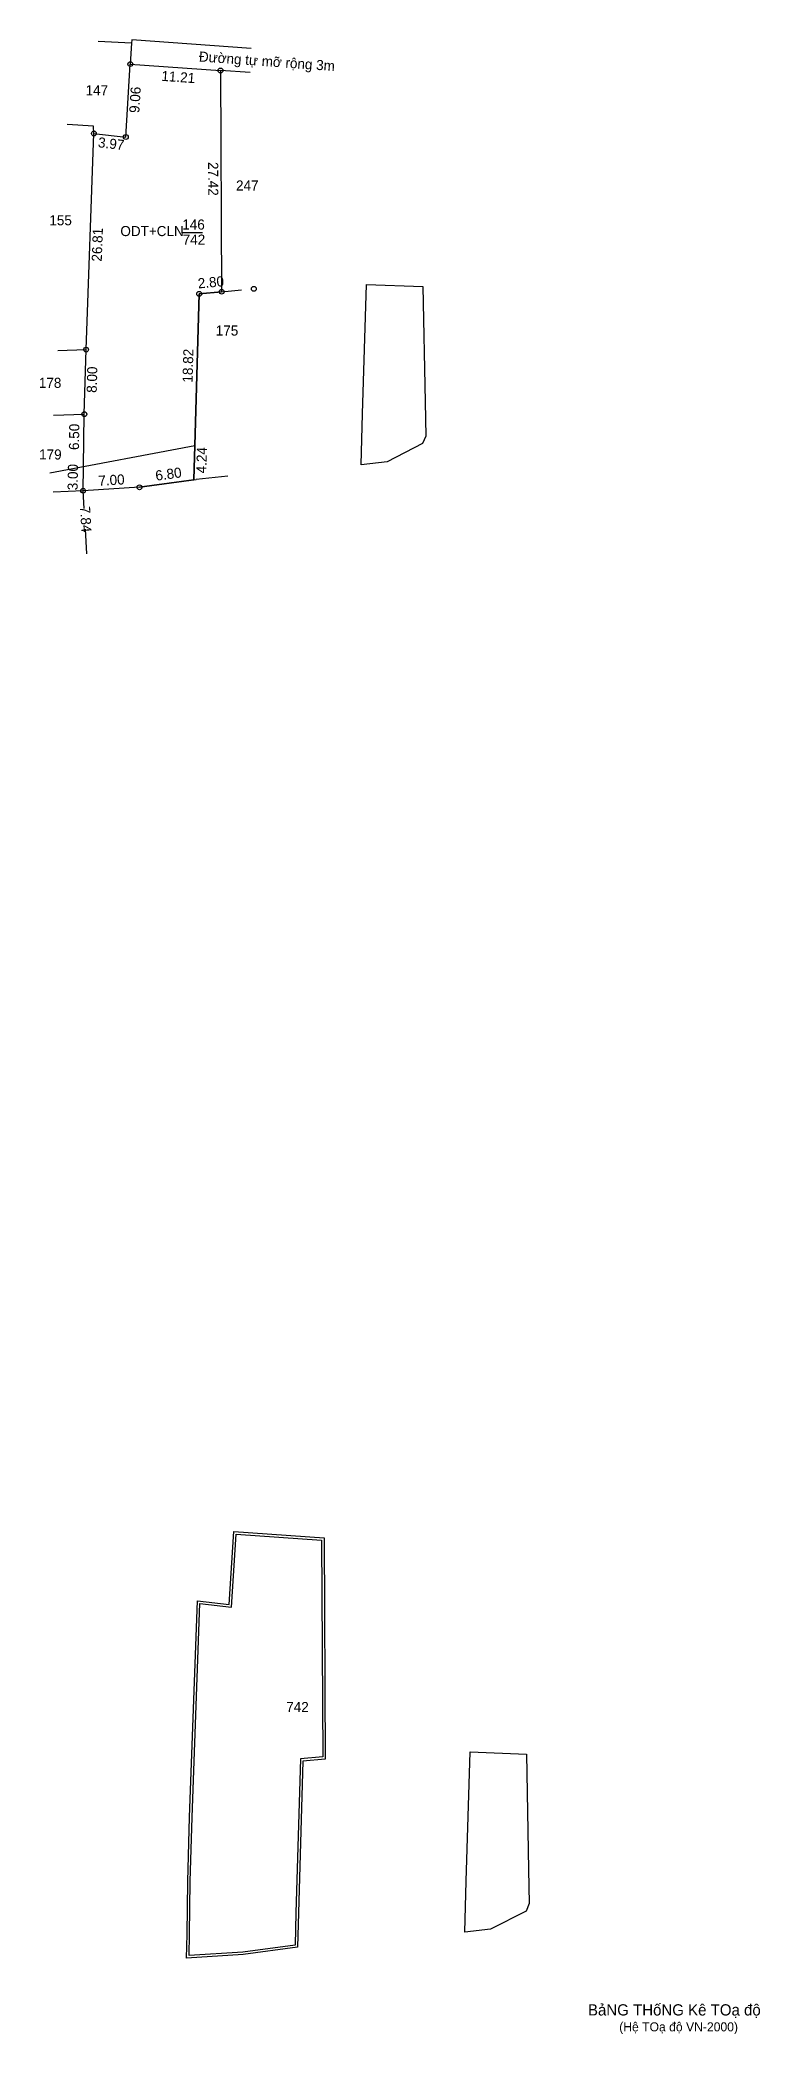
# Model space of a CAD drawing. Extents: x 535539 to 536264, y 1836906 to 1837266.
# Drawn here: x 536175.2 to 536264.4, y 1836913.9 to 1837161.1 of the extents above; entities that cross this region are included whole.
import ezdxf

# ---------------------------------------------------------------- set-up
doc = ezdxf.new("R2010")
doc.units = 0
for name, color, linetype in [('Level 1', 7, 'Continuous'), ('Level 10', 7, 'Continuous'), ('Level 17', 7, 'Continuous'), ('Level 63', 7, 'Continuous')]:
    doc.layers.add(name, color=color, linetype=linetype)

msp = doc.modelspace()

# ---------------------------------------------------------------- texts
at = {"layer": 'Level 1'}
for s, height, p in [('742', 1.25, (536192.89, 1837135.74)), ('742', 1.25, (536205.72, 1836953.86)), ('BảNG THốNG Kê TOạ độ ', 1.3915, (536243.11, 1836916.25)), ('(Hệ TOạ độ VN-2000)', 1.1253, (536246.98, 1836914.28))]:
    msp.add_text(s, height=height, dxfattribs=at).set_placement(p)
at = {"layer": 'Level 17'}
msp.add_text('Đường tự mỡ rộng 3m', height=1.25, rotation=355.9114, dxfattribs=at).set_placement((536194.87, 1837158.45))
for s, p in [('247', (536199.5, 1837142.45)), ('ODT+CLN', (536185.17, 1837136.8)), ('146', (536192.84, 1837137.61)), ('175', (536196.99, 1837124.47))]:
    msp.add_text(s, height=1.25, dxfattribs=at).set_placement(p)
at = {"layer": 'Level 63'}
for s, p in [('147', (536180.86, 1837154.25)), ('155', (536176.37, 1837138.14)), ('178', (536175.07, 1837117.99)), ('179', (536175.1, 1837109.11))]:
    msp.add_text(s, height=1.25, dxfattribs=at).set_placement(p)
for s, rotation, p in [('9.06', 86.4552, (536187.51, 1837152.03)), ('11.21', 355.9071, (536190.22, 1837156.05)), ('3.97', 353.6439, (536182.35, 1837147.82)), ('27.42', 270.2925, (536196.04, 1837145.98)), ('26.81', 87.9264, (536182.86, 1837133.62)), ('2.80', 5.1204, (536194.82, 1837130.31)), ('8.00', 88.4248, (536182.23, 1837117.36)), ('18.82', 88.386, (536194.11, 1837118.63)), ('6.50', 89.1186, (536180.04, 1837110.28)), ('3.00', 89.042, (536179.87, 1837105.29)), ('4.24', 88.3789, (536195.81, 1837107.38)), ('7.00', 3.5202, (536182.48, 1837105.84)), ('6.80', 7.8562, (536189.6, 1837106.47)), ('7.84', 273.508, (536180.16, 1837103.29))]:
    msp.add_text(s, height=1.25, rotation=rotation, dxfattribs=at).set_placement(p)

# ---------------------------------------------------------------- linework, layer by layer
at = {"layer": 'Level 1'}
for points in [[(536186.4, 1837158.12), (536197.58, 1837157.32), (536197.72, 1837129.9), (536194.93, 1837129.65), (536194.4, 1837110.84), (536194.28, 1837106.6), (536187.54, 1837105.67), (536180.55, 1837105.24), (536180.6, 1837108.23), (536180.7, 1837114.73), (536180.92, 1837122.73), (536181.89, 1837149.52), (536185.84, 1837149.08)], [(536215.67, 1837130.8), (536222.66, 1837130.54), (536222.93, 1837116.24), (536223.01, 1837112.01), (536222.6, 1837111.08), (536218.21, 1837108.81), (536215.01, 1837108.46), (536215.19, 1837114.77)], [(536199.23, 1836976.24), (536210.41, 1836975.44), (536210.55, 1836948.02), (536207.76, 1836947.77), (536207.23, 1836928.96), (536207.11, 1836924.72), (536200.37, 1836923.79), (536193.38, 1836923.36), (536193.43, 1836926.35), (536193.53, 1836932.85), (536193.75, 1836940.85), (536194.72, 1836967.64), (536198.67, 1836967.2)], [(536199.51, 1836975.92), (536210.11, 1836975.16), (536210.25, 1836948.29), (536207.47, 1836948.05), (536206.93, 1836928.97), (536206.82, 1836924.98), (536200.34, 1836924.09), (536193.69, 1836923.68), (536193.73, 1836926.35), (536193.83, 1836932.84), (536194.05, 1836940.84), (536195.01, 1836967.31), (536198.95, 1836966.87)], [(536228.5, 1836948.92), (536235.49, 1836948.66), (536235.76, 1836934.36), (536235.84, 1836930.13), (536235.43, 1836929.2), (536231.04, 1836926.93), (536227.84, 1836926.58), (536228.02, 1836932.89)]]:
    msp.add_lwpolyline(points, close=True, dxfattribs=at)
at = {"layer": 'Level 10'}
for p, q in [((536181.89, 1837149.52), (536181.84, 1837150.43)), ((536180.92, 1837122.73), (536181.89, 1837149.52)), ((536181.89, 1837149.52), (536185.84, 1837149.08)), ((536180.7, 1837114.73), (536180.92, 1837122.73)), ((536180.6, 1837108.23), (536180.7, 1837114.73)), ((536187.54, 1837105.67), (536194.54, 1837106.64)), ((536187.54, 1837105.67), (536194.54, 1837106.64)), ((536187.54, 1837105.67), (536194.54, 1837106.64)), ((536187.54, 1837105.67), (536194.54, 1837106.64)), ((536198.49, 1837107.06), (536194.54, 1837106.64)), ((536187.54, 1837105.67), (536180.55, 1837105.24)), ((536187.54, 1837105.67), (536180.55, 1837105.24)), ((536187.54, 1837105.67), (536180.55, 1837105.24)), ((536187.54, 1837105.67), (536180.55, 1837105.24))]:
    msp.add_line(p, q, dxfattribs=at)
msp.add_lwpolyline([(536180.55, 1837105.24), (536176.83, 1837105.08)], dxfattribs=at)
at = {"layer": 'Level 17'}
for p, q in [((536186.56, 1837160.72), (536182.42, 1837160.93)), ((536186.56, 1837160.72), (536186.4, 1837158.12)), ((536186.58, 1837161.12), (536186.56, 1837160.72)), ((536201.39, 1837160.06), (536186.58, 1837161.12)), ((536185.84, 1837149.08), (536186.4, 1837158.12)), ((536186.4, 1837158.12), (536197.58, 1837157.32)), ((536197.58, 1837157.32), (536197.72, 1837129.9)), ((536201.25, 1837157.06), (536197.58, 1837157.32)), ((536181.84, 1837150.43), (536178.56, 1837150.62)), ((536181.89, 1837149.52), (536181.84, 1837150.43)), ((536192.74, 1837137.26), (536195.36, 1837137.26)), ((536194.4, 1837110.84), (536194.93, 1837129.65)), ((536194.93, 1837129.65), (536197.72, 1837129.9)), ((536197.72, 1837129.9), (536200.18, 1837130.12)), ((536177.42, 1837122.64), (536180.92, 1837122.73)), ((536180.7, 1837114.73), (536180.92, 1837122.73)), ((536176.9, 1837114.59), (536180.7, 1837114.73)), ((536176.44, 1837107.44), (536194.4, 1837110.84)), ((536194.28, 1837106.6), (536194.4, 1837110.84)), ((536180.55, 1837105.24), (536180.6, 1837108.23)), ((536187.54, 1837105.67), (536180.55, 1837105.24)), ((536187.54, 1837105.67), (536180.55, 1837105.24))]:
    msp.add_line(p, q, dxfattribs=at)
at = {"layer": 'Level 63'}
for p, q in [((536180.69, 1837103.02), (536180.55, 1837105.24)), ((536180.73, 1837102.38), (536180.73, 1837102.39)), ((536181.03, 1837097.41), (536180.84, 1837100.49))]:
    msp.add_line(p, q, dxfattribs=at)
for centre in [(536186.4, 1837158.12), (536197.58, 1837157.32), (536181.89, 1837149.52), (536185.84, 1837149.08), (536201.7, 1837130.26), (536194.93, 1837129.65), (536197.72, 1837129.9), (536180.92, 1837122.73), (536180.7, 1837114.73), (536187.54, 1837105.67), (536180.55, 1837105.24)]:
    msp.add_circle(centre, 0.3, dxfattribs=at)

msp.set_redraw_order([(e.dxf.handle, doc.entitydb.next_handle()) for e in msp.query("TEXT MTEXT ATTDEF DIMENSION ARC_DIMENSION")])  # texts and dimensions are drawn at this point

doc.saveas('drawing.dxf')
